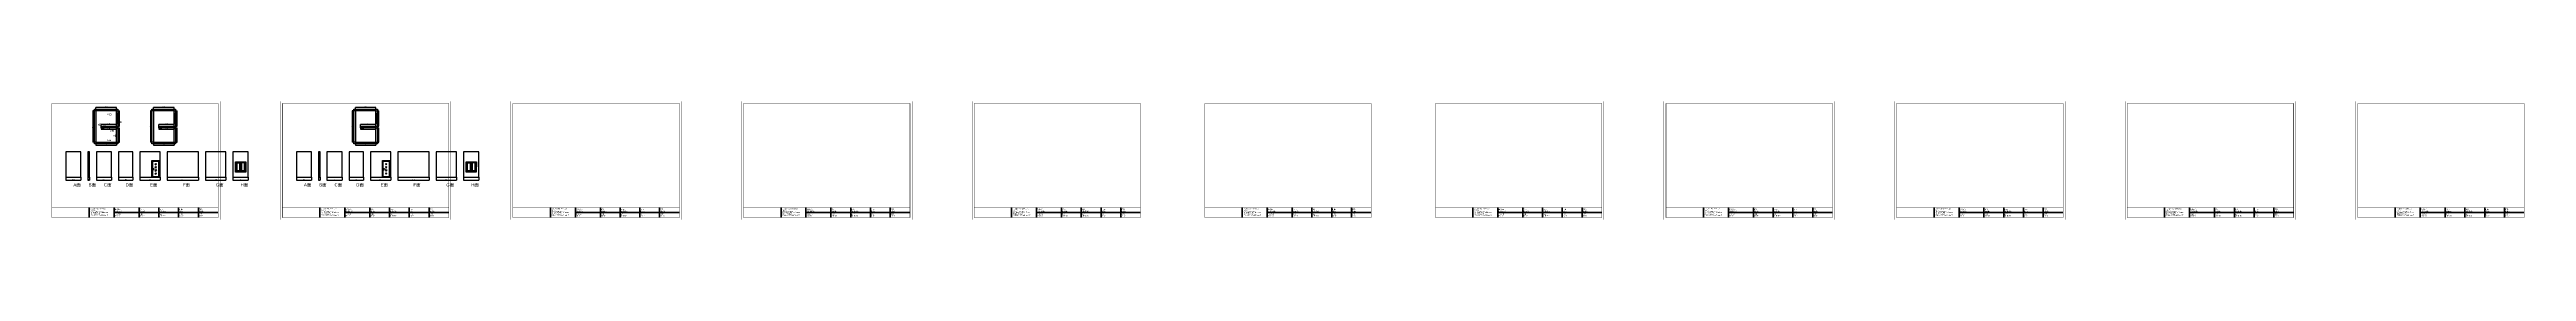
# Model space of a CAD drawing. Header units: inches. Extents: x -9450 to 207408, y -100115 to 6682.
# Drawn here: x -7408 to 207408, y -100115 to -89811 of the extents above; entities that cross this region are included whole.
import ezdxf

# ---------------------------------------------------------------- set-up
doc = ezdxf.new("R2010")
doc.units = ezdxf.units.IN
doc.header["$MEASUREMENT"] = 0
for name, color, linetype in [('A.     05 建筑窗', 5, 'Continuous'), ('hole', 5, 'Continuous'), ('tag', 1, 'Continuous'), ('字体及标识', 7, 'Continuous')]:
    doc.layers.add(name, color=color, linetype=linetype)
doc.layers.add('图纸外框', color=7, linetype='Continuous', lineweight=80)
doc.styles.get("Standard").update_dxf_attribs({"font": 'arial.ttf'})
doc.dimstyles.new('DimStyle', dxfattribs={"dimtxt": 100, "dimasz": 50, "dimexe": 0.18, "dimexo": 0.0625, "dimgap": 50, "dimtad": 1, "dimdec": 0, "dimzin": 0, "dimdsep": 46, "dimtxsty": 'Standard', "dimblk": 'ARCHTICK', "dimcen": 0.09, "dimadec": 0, "dimazin": 0, "dimtfac": 1, "dimtdec": 4, "dimtofl": 0, "dimtmove": 0, "dimatfit": 3, "dimfxl": 1, "dimtolj": 1, "dimtzin": 0, "dimarcsym": 0})

# ---------------------------------------------------------------- blocks, each defined once
blk = doc.blocks.new('图框658')
at = {"color": 0}
for p, q in [((-3849, -8782), (-3849, -9622)), ((-1749, -8782), (-1749, -9622)), ((-1749, -9202), (6998, -9202)), ((350, -8782), (350, -9622)), ((2012, -8782), (2012, -9622)), ((3674, -8782), (3674, -9622)), ((5336, -8782), (5336, -9622))]:
    blk.add_line(p, q, dxfattribs=at)
for points in [[(-7173, 175, 17.5, 17.5, 0), (-7173, -9797, 17.5, 17.5, 0), (7173, -9797, 17.5, 17.5, 0), (7173, 175, 17.5, 17.5, 0)], [(-6998, 0, 35, 35, 0), (-6998, -9622, 35, 35, 0), (6998, -9622, 35, 35, 0), (6998, 0, 35, 35, 0)]]:
    blk.add_lwpolyline(points, format="xyseb", close=True, dxfattribs=at)
blk.add_lwpolyline([(-6998, -8782, 35, 35, 0), (6998, -8782, 35, 35, 0)], format="xyseb", dxfattribs=at)
at = {"color": 0, "char_height": 84, "width": 3278.69, "attachment_point": 1}
for s, insert in [('\\fsimsun|b0|i0|c134|p2;\\H1x;建设单位:\\PPROPRITOR:', (-1680, -8894)), ('\\fsimsun|b0|i0|c134|p2;工程名称:\\PPROTECT:', (-1680, -9297)), ('\\fsimsun|b0|i0|c134|p2;设计:  \\PDESIGN:', (420, -8897)), ('\\fsimsun|b0|i0|c134|p2;制图:  \\PCHECKET:', (420, -9298)), ('{\\fSimSun|b0|i0|c134|p2;审核:\\PAPPRDVED:}', (2082, -8897)), ('{\\fSimSun|b0|i0|c134|p2;审定:\\PAPPRDVED:}', (2082, -9298)), ('{\\fSimSun|b0|i0|c134|p2;比例:\\PSCALE:}', (3744, -9298)), ('\\fsimsun|b0|i0|c134|p2;日期: \\PDATE:', (3744, -8897)), ('{\\fSimSun|b0|i0|c134|p2;张数:\\PSHTNO:}', (5406, -9298)), ('\\fsimsun|b0|i0|c134|p2;图号:  \\PDRGNO:', (5406, -8897))]:
    blk.add_mtext(s, dxfattribs=dict(at, insert=insert))
at = {"layer": '字体及标识', "color": 255, "insert": (-3760, -8860), "char_height": 63, "width": 2000, "attachment_point": 1}
blk.add_mtext('1.本图纸所有权属广东省唯美陶瓷^J  有限公司;^J2.承建商必须实地核实所有尺寸;^J3.本工程所涉及的消防工程由经销商委^J  托当地消防公司承建;^J4.本图纸所标尺寸均为完成饰面后尺寸', dxfattribs=at)
blk = doc.blocks.new('单图框')
at = {"layer": '图纸外框', "color": 7, "xscale": 0.10314960629921, "yscale": 0.10314960629921, "zscale": 0.03937007874016}
blk.add_blockref('图框658', (0, 0), dxfattribs=at)
blk = doc.blocks.new('_ArchTick')
at = {"color": 0, "linetype": 'ByBlock'}
blk.add_lwpolyline([(-0.5, -0.5, 0.4, 0.4, 0), (0.5, 0.5, 0.4, 0.4, 0)], format="xyseb", dxfattribs=at)
blk = doc.blocks.new('*D378')
at = {"color": 0, "linetype": 'ByBlock', "lineweight": -2}
for p, q in [((1300.0625, 2000), (1700.18, 2000)), ((1300.0625, 35.1516), (1700.18, 35.1516)), ((1700, 35.1516), (1700, 2000))]:
    blk.add_line(p, q, dxfattribs=at)
at = {"layer": 'Defpoints'}
for p in [(1300, 2000), (1300, 35.1516), (1700, 2000)]:
    blk.add_point(p, dxfattribs=at)
at = {"color": 0, "lineweight": -2, "xscale": 50, "yscale": 50, "zscale": 50}
for p, rotation in [((1700, 2000), 90), ((1700, 35.1516), 270)]:
    blk.add_blockref('_ArchTick', p, dxfattribs=dict(at, rotation=rotation))
at = {"color": 0, "insert": (1650, 1017.5758), "char_height": 100, "attachment_point": 8, "rotation": 90}
blk.add_mtext('1965', dxfattribs=at)
blk = doc.blocks.new('*D379')
at = {"color": 0, "linetype": 'ByBlock', "lineweight": -2}
for p, q in [((-1300, 2000.0625), (-1300, 2400.18)), ((1300, 2400), (-1300, 2400)), ((1300, 2000.0625), (1300, 2400.18))]:
    blk.add_line(p, q, dxfattribs=at)
at = {"layer": 'Defpoints'}
for p in [(-1300, 2400), (-1300, 2000), (1300, 2000)]:
    blk.add_point(p, dxfattribs=at)
at = {"color": 0, "lineweight": -2, "xscale": 50, "yscale": 50, "zscale": 50, "rotation": 180}
blk.add_blockref('_ArchTick', (-1300, 2400), dxfattribs=at)
at = {"color": 0, "lineweight": -2, "xscale": 50, "yscale": 50, "zscale": 50}
blk.add_blockref('_ArchTick', (1300, 2400), dxfattribs=at)
at = {"color": 0, "insert": (0, 2450), "char_height": 100, "attachment_point": 8}
blk.add_mtext('2600', dxfattribs=at)
blk = doc.blocks.new('*D380')
at = {"color": 0, "linetype": 'ByBlock', "lineweight": -2}
for p, q in [((-1300.0625, 2000), (-1700.18, 2000)), ((-1700, 2000), (-1700, -2000)), ((-1300.0625, -2000), (-1700.18, -2000))]:
    blk.add_line(p, q, dxfattribs=at)
at = {"layer": 'Defpoints'}
for p in [(-1300, 2000), (-1700, -2000), (-1300, -2000)]:
    blk.add_point(p, dxfattribs=at)
at = {"color": 0, "lineweight": -2, "xscale": 50, "yscale": 50, "zscale": 50}
for p, rotation in [((-1700, 2000), 90), ((-1700, -2000), 270)]:
    blk.add_blockref('_ArchTick', p, dxfattribs=dict(at, rotation=rotation))
at = {"color": 0, "insert": (-1750, 0), "char_height": 100, "attachment_point": 8, "rotation": 90}
blk.add_mtext('4000', dxfattribs=at)
blk = doc.blocks.new('*D381')
at = {"color": 0, "linetype": 'ByBlock', "lineweight": -2}
for p, q in [((-1300, -2000.0625), (-1300, -2400.18)), ((-1300, -2400), (1300, -2400)), ((1300, -2000.0625), (1300, -2400.18))]:
    blk.add_line(p, q, dxfattribs=at)
at = {"layer": 'Defpoints'}
for p in [(-1300, -2000), (1300, -2000), (1300, -2400)]:
    blk.add_point(p, dxfattribs=at)
at = {"color": 0, "lineweight": -2, "xscale": 50, "yscale": 50, "zscale": 50, "rotation": 180}
blk.add_blockref('_ArchTick', (-1300, -2400), dxfattribs=at)
at = {"color": 0, "lineweight": -2, "xscale": 50, "yscale": 50, "zscale": 50}
blk.add_blockref('_ArchTick', (1300, -2400), dxfattribs=at)
at = {"color": 0, "insert": (0, -2350), "char_height": 100, "attachment_point": 8}
blk.add_mtext('2600', dxfattribs=at)
blk = doc.blocks.new('*D382')
at = {"color": 0, "linetype": 'ByBlock', "lineweight": -2}
for p, q in [((1300.0625, -164.8484), (1700.18, -164.8484)), ((1300.0625, -2000), (1700.18, -2000)), ((1700, -2000), (1700, -164.8484))]:
    blk.add_line(p, q, dxfattribs=at)
at = {"layer": 'Defpoints'}
for p in [(1300, -164.8484), (1300, -2000), (1700, -164.8484)]:
    blk.add_point(p, dxfattribs=at)
at = {"color": 0, "lineweight": -2, "xscale": 50, "yscale": 50, "zscale": 50}
for p, rotation in [((1700, -164.8484), 90), ((1700, -2000), 270)]:
    blk.add_blockref('_ArchTick', p, dxfattribs=dict(at, rotation=rotation))
at = {"color": 0, "insert": (1650, -1082.4242), "char_height": 100, "attachment_point": 8, "rotation": 90}
blk.add_mtext('1835', dxfattribs=at)
blk = doc.blocks.new('*D383')
at = {"color": 0, "linetype": 'ByBlock', "lineweight": -2}
for p, q in [((-628.9336, -164.7859), (-628.9336, 235.3316)), ((1300, 235.1516), (-628.9336, 235.1516)), ((1300, -164.7859), (1300, 235.3316))]:
    blk.add_line(p, q, dxfattribs=at)
at = {"layer": 'Defpoints'}
for p in [(-628.9336, 235.1516), (-628.9336, -164.8484), (1300, -164.8484)]:
    blk.add_point(p, dxfattribs=at)
at = {"color": 0, "lineweight": -2, "xscale": 50, "yscale": 50, "zscale": 50, "rotation": 180}
blk.add_blockref('_ArchTick', (-628.9336, 235.1516), dxfattribs=at)
at = {"color": 0, "lineweight": -2, "xscale": 50, "yscale": 50, "zscale": 50}
blk.add_blockref('_ArchTick', (1300, 235.1516), dxfattribs=at)
at = {"color": 0, "insert": (335.5332, 285.1516), "char_height": 100, "attachment_point": 8}
blk.add_mtext('1929', dxfattribs=at)
blk = doc.blocks.new('*D384')
at = {"color": 0, "linetype": 'ByBlock', "lineweight": -2}
for p, q in [((-628.8711, 35.1516), (-228.7536, 35.1516)), ((-228.9336, -164.8484), (-228.9336, 35.1516)), ((-628.8711, -164.8484), (-228.7536, -164.8484))]:
    blk.add_line(p, q, dxfattribs=at)
at = {"layer": 'Defpoints'}
for p in [(-628.9336, 35.1516), (-228.9336, 35.1516), (-628.9336, -164.8484)]:
    blk.add_point(p, dxfattribs=at)
at = {"color": 0, "lineweight": -2, "xscale": 50, "yscale": 50, "zscale": 50}
for p, rotation in [((-228.9336, 35.1516), 90), ((-228.9336, -164.8484), 270)]:
    blk.add_blockref('_ArchTick', p, dxfattribs=dict(at, rotation=rotation))
at = {"color": 0, "insert": (-278.9336, -64.8484), "char_height": 100, "attachment_point": 8, "rotation": 90}
blk.add_mtext('200', dxfattribs=at)
blk = doc.blocks.new('*D385')
at = {"color": 0, "linetype": 'ByBlock', "lineweight": -2}
for p, q in [((-628.9336, 35.0891), (-628.9336, -365.0284)), ((1300, 35.0891), (1300, -365.0284)), ((-628.9336, -364.8484), (1300, -364.8484))]:
    blk.add_line(p, q, dxfattribs=at)
at = {"layer": 'Defpoints'}
for p in [(-628.9336, 35.1516), (1300, 35.1516), (1300, -364.8484)]:
    blk.add_point(p, dxfattribs=at)
at = {"color": 0, "lineweight": -2, "xscale": 50, "yscale": 50, "zscale": 50, "rotation": 180}
blk.add_blockref('_ArchTick', (-628.9336, -364.8484), dxfattribs=at)
at = {"color": 0, "lineweight": -2, "xscale": 50, "yscale": 50, "zscale": 50}
blk.add_blockref('_ArchTick', (1300, -364.8484), dxfattribs=at)
at = {"color": 0, "insert": (335.5332, -314.8484), "char_height": 100, "attachment_point": 8}
blk.add_mtext('1929', dxfattribs=at)
blk = doc.blocks.new('窗户')
at = {"color": 5}
for p, q in [((-600, 28), (600, 28)), ((-600, -28), (600, -28))]:
    blk.add_line(p, q, dxfattribs=at)
blk.add_lwpolyline([(-600, 72), (600, 72), (600, -72), (-600, -72)], close=True, dxfattribs=at)
at = {"layer": 'A.     05 建筑窗'}
blk.add_line((-600, 0), (600, 0), dxfattribs=at)
blk = doc.blocks.new('房间6墙面方向标识')
at = {"layer": 'tag', "char_height": 200, "attachment_point": 1}
for s, insert in [('F面', (-1061, 320)), ('B面', (-390, 256)), ('G面', (179, 1642)), ('H面', (1479, 660)), ('E面', (179, -1642)), ('A面', (515, -322)), ('C面', (515, -522)), ('D面', (900, -1082))]:
    blk.add_mtext(s, dxfattribs=dict(at, insert=insert))
blk = doc.blocks.new('*D390')
at = {"color": 0, "linetype": 'ByBlock', "lineweight": -2}
for p, q in [((0, -0.0625), (0, -400.18)), ((0, -400), (1928.9336, -400)), ((1928.9336, -0.0625), (1928.9336, -400.18))]:
    blk.add_line(p, q, dxfattribs=at)
at = {"layer": 'Defpoints'}
for p in [(0, 0), (1928.9336, 0), (1928.9336, -400)]:
    blk.add_point(p, dxfattribs=at)
at = {"color": 0, "lineweight": -2, "xscale": 50, "yscale": 50, "zscale": 50, "rotation": 180}
blk.add_blockref('_ArchTick', (0, -400), dxfattribs=at)
at = {"color": 0, "lineweight": -2, "xscale": 50, "yscale": 50, "zscale": 50}
blk.add_blockref('_ArchTick', (1928.9336, -400), dxfattribs=at)
at = {"color": 0, "insert": (964.4668, -350), "char_height": 100, "attachment_point": 8}
blk.add_mtext('1929', dxfattribs=at)
blk = doc.blocks.new('房间6墙面整体铺贴方案7')
blk.add_lwpolyline([(0, -3200), (1927, -3200), (1927, 0), (0, 0)], close=True)
blk = doc.blocks.new('*D393')
at = {"color": 0, "linetype": 'ByBlock', "lineweight": -2}
for p, q in [((0, -0.0625), (0, -400.18)), ((0, -400), (200, -400)), ((200, -0.0625), (200, -400.18))]:
    blk.add_line(p, q, dxfattribs=at)
at = {"layer": 'Defpoints'}
for p in [(0, 0), (200, 0), (200, -400)]:
    blk.add_point(p, dxfattribs=at)
at = {"color": 0, "lineweight": -2, "xscale": 50, "yscale": 50, "zscale": 50, "rotation": 180}
blk.add_blockref('_ArchTick', (0, -400), dxfattribs=at)
at = {"color": 0, "lineweight": -2, "xscale": 50, "yscale": 50, "zscale": 50}
blk.add_blockref('_ArchTick', (200, -400), dxfattribs=at)
at = {"color": 0, "insert": (100, -350), "char_height": 100, "attachment_point": 8}
blk.add_mtext('200', dxfattribs=at)
blk = doc.blocks.new('房间6墙面整体铺贴方案6')
blk.add_lwpolyline([(0, -3200), (200, -3200), (200, 0), (0, 0)], close=True)
blk = doc.blocks.new('*D396')
at = {"color": 0, "linetype": 'ByBlock', "lineweight": -2}
for p, q in [((0, -0.0625), (0, -400.18)), ((0, -400), (1928.9336, -400)), ((1928.9336, -0.0625), (1928.9336, -400.18))]:
    blk.add_line(p, q, dxfattribs=at)
at = {"layer": 'Defpoints'}
for p in [(0, 0), (1928.9336, 0), (1928.9336, -400)]:
    blk.add_point(p, dxfattribs=at)
at = {"color": 0, "lineweight": -2, "xscale": 50, "yscale": 50, "zscale": 50, "rotation": 180}
blk.add_blockref('_ArchTick', (0, -400), dxfattribs=at)
at = {"color": 0, "lineweight": -2, "xscale": 50, "yscale": 50, "zscale": 50}
blk.add_blockref('_ArchTick', (1928.9336, -400), dxfattribs=at)
at = {"color": 0, "insert": (964.4668, -350), "char_height": 100, "attachment_point": 8}
blk.add_mtext('1929', dxfattribs=at)
blk = doc.blocks.new('房间6墙面整体铺贴方案5')
blk.add_lwpolyline([(0, -3200), (1927, -3200), (1927, 0), (0, 0)], close=True)
blk = doc.blocks.new('*D399')
at = {"color": 0, "linetype": 'ByBlock', "lineweight": -2}
for p, q in [((0, -0.0625), (0, -400.18)), ((0, -400), (1835.1516, -400)), ((1835.1516, -0.0625), (1835.1516, -400.18))]:
    blk.add_line(p, q, dxfattribs=at)
at = {"layer": 'Defpoints'}
for p in [(0, 0), (1835.1516, 0), (1835.1516, -400)]:
    blk.add_point(p, dxfattribs=at)
at = {"color": 0, "lineweight": -2, "xscale": 50, "yscale": 50, "zscale": 50, "rotation": 180}
blk.add_blockref('_ArchTick', (0, -400), dxfattribs=at)
at = {"color": 0, "lineweight": -2, "xscale": 50, "yscale": 50, "zscale": 50}
blk.add_blockref('_ArchTick', (1835.1516, -400), dxfattribs=at)
at = {"color": 0, "insert": (917.5758, -350), "char_height": 100, "attachment_point": 8}
blk.add_mtext('1835', dxfattribs=at)
blk = doc.blocks.new('房间6墙面整体铺贴方案4')
blk.add_lwpolyline([(0, -3200), (1835, -3200), (1835, 0), (0, 0)], close=True)
blk = doc.blocks.new('*D402')
at = {"color": 0, "linetype": 'ByBlock', "lineweight": -2}
for p, q in [((0, -0.0625), (0, -400.18)), ((0, -400), (2600, -400)), ((2600, -0.0625), (2600, -400.18))]:
    blk.add_line(p, q, dxfattribs=at)
at = {"layer": 'Defpoints'}
for p in [(0, 0), (2600, 0), (2600, -400)]:
    blk.add_point(p, dxfattribs=at)
at = {"color": 0, "lineweight": -2, "xscale": 50, "yscale": 50, "zscale": 50, "rotation": 180}
blk.add_blockref('_ArchTick', (0, -400), dxfattribs=at)
at = {"color": 0, "lineweight": -2, "xscale": 50, "yscale": 50, "zscale": 50}
blk.add_blockref('_ArchTick', (2600, -400), dxfattribs=at)
at = {"color": 0, "insert": (1300, -350), "char_height": 100, "attachment_point": 8}
blk.add_mtext('2600', dxfattribs=at)
blk = doc.blocks.new('门前视')
at = {"linetype": 'ByBlock'}
for p, q in [((-1.24, 4.92), (1.24, 4.92)), ((-1.24, 0), (-1.24, 4.92)), ((-1.08, 0), (-1.24, 0)), ((1.08, 4.75), (-1.08, 4.75)), ((-1.08, 4.75), (-1.08, 0)), ((-1.08, 0), (-0.99, 0)), ((-0.99, 0), (-0.99, 4.66)), ((-0.99, 4.66), (0.98, 4.66)), ((-0.99, 0), (-0.98, 0.01)), ((-0.98, 4.65), (0.98, 4.65)), ((-0.98, 0.07), (-0.98, 4.65)), ((-0.97, 0.07), (-0.98, 0.07)), ((-0.98, 0.07), (-0.98, 0.01)), ((-0.98, 0.01), (0.98, 0.01)), ((0.98, 0.07), (-0.97, 0.07)), ((-0.87, 2.54), (-0.85, 2.57)), ((-0.87, 2.06), (-0.87, 2.54)), ((-0.86, 2.03), (-0.87, 2.06)), ((-0.84, 2.02), (-0.86, 2.03)), ((-0.85, 2.57), (-0.84, 2.57)), ((-0.85, 2.39), (-0.84, 2.41)), ((-0.85, 2.37), (-0.85, 2.39)), ((-0.83, 2.36), (-0.85, 2.37)), ((-0.84, 2.57), (-0.82, 2.57)), ((-0.84, 2.41), (-0.8, 2.42)), ((-0.81, 2.03), (-0.84, 2.02)), ((-0.81, 2.37), (-0.83, 2.36)), ((-0.82, 2.57), (-0.8, 2.57)), ((-0.77, 2.38), (-0.81, 2.37)), ((-0.79, 2.04), (-0.81, 2.03)), ((-0.8, 2.57), (-0.78, 2.54)), ((-0.8, 2.42), (-0.67, 2.42)), ((-0.78, 2.06), (-0.79, 2.04)), ((-0.78, 2.54), (-0.78, 2.06)), ((-0.71, 2.39), (-0.77, 2.38)), ((-0.65, 2.39), (-0.71, 2.39)), ((-0.67, 2.42), (-0.59, 2.41)), ((-0.59, 2.39), (-0.65, 2.39)), ((-0.59, 2.41), (-0.54, 2.4)), ((-0.57, 2.38), (-0.59, 2.39)), ((-0.55, 2.37), (-0.57, 2.38)), ((-0.54, 2.37), (-0.55, 2.37)), ((-0.54, 2.4), (-0.53, 2.39)), ((-0.53, 2.38), (-0.54, 2.37)), ((-0.53, 2.39), (-0.53, 2.38)), ((-0.23, 3.79), (0, 4.01)), ((-0.23, 3.79), (0, 3.57)), ((-0.23, 2.87), (0, 3.09)), ((-0.23, 2.87), (0, 2.65)), ((-0.23, 1.95), (0, 2.18)), ((-0.23, 1.95), (0, 1.73)), ((-0.22, 1.03), (0, 1.26)), ((-0.22, 1.03), (0, 0.81)), ((0, 4.01), (0.22, 3.79)), ((0, 3.57), (0.22, 3.79)), ((0, 3.09), (0.22, 2.87)), ((0, 2.65), (0.22, 2.87)), ((0, 2.18), (0.22, 1.95)), ((0, 1.73), (0.22, 1.95)), ((0, 1.26), (0.22, 1.03)), ((0, 0.81), (0.22, 1.03)), ((0.98, 4.66), (0.98, 0)), ((0.98, 4.65), (0.98, 0.07)), ((0.98, 0.01), (0.98, 0.07)), ((0.98, 0), (0.98, 0.01)), ((0.98, 0), (1.08, 0)), ((1.08, 0), (1.08, 4.75)), ((1.24, 0), (1.08, 0)), ((1.24, 4.92), (1.24, 0))]:
    blk.add_line(p, q, dxfattribs=at)
blk = doc.blocks.new('房间6墙面整体铺贴方案3')
blk.add_lwpolyline([(0, -3200), (2600, -3200), (2600, 0), (0, 0)], close=True)
at = {"layer": 'hole', "xscale": 391.657766697495, "yscale": 430.948505186089}
blk.add_blockref('门前视', (2022, -3200), dxfattribs=at)
blk = doc.blocks.new('*D406')
at = {"color": 0, "linetype": 'ByBlock', "lineweight": -2}
for p, q in [((0, -0.0625), (0, -400.18)), ((0, -400), (4000, -400)), ((4000, -0.0625), (4000, -400.18))]:
    blk.add_line(p, q, dxfattribs=at)
at = {"layer": 'Defpoints'}
for p in [(0, 0), (4000, 0), (4000, -400)]:
    blk.add_point(p, dxfattribs=at)
at = {"color": 0, "lineweight": -2, "xscale": 50, "yscale": 50, "zscale": 50, "rotation": 180}
blk.add_blockref('_ArchTick', (0, -400), dxfattribs=at)
at = {"color": 0, "lineweight": -2, "xscale": 50, "yscale": 50, "zscale": 50}
blk.add_blockref('_ArchTick', (4000, -400), dxfattribs=at)
at = {"color": 0, "insert": (2000, -350), "char_height": 100, "attachment_point": 8}
blk.add_mtext('4000', dxfattribs=at)
blk = doc.blocks.new('房间6墙面整体铺贴方案2')
blk.add_lwpolyline([(0, -3200), (4000, -3200), (4000, 0), (0, 0)], close=True)
blk = doc.blocks.new('*D409')
at = {"color": 0, "linetype": 'ByBlock', "lineweight": -2}
for p, q in [((0, -0.0625), (0, -400.18)), ((0, -400), (2600, -400)), ((2600, -0.0625), (2600, -400.18))]:
    blk.add_line(p, q, dxfattribs=at)
at = {"layer": 'Defpoints'}
for p in [(0, 0), (2600, 0), (2600, -400)]:
    blk.add_point(p, dxfattribs=at)
at = {"color": 0, "lineweight": -2, "xscale": 50, "yscale": 50, "zscale": 50, "rotation": 180}
blk.add_blockref('_ArchTick', (0, -400), dxfattribs=at)
at = {"color": 0, "lineweight": -2, "xscale": 50, "yscale": 50, "zscale": 50}
blk.add_blockref('_ArchTick', (2600, -400), dxfattribs=at)
at = {"color": 0, "insert": (1300, -350), "char_height": 100, "attachment_point": 8}
blk.add_mtext('2600', dxfattribs=at)
blk = doc.blocks.new('房间6墙面整体铺贴方案1')
blk.add_lwpolyline([(0, -3200), (2600, -3200), (2600, 0), (0, 0)], close=True)
blk = doc.blocks.new('*D412')
at = {"color": 0, "linetype": 'ByBlock', "lineweight": -2}
for p, q in [((0, -0.0625), (0, -400.18)), ((0, -400), (1964.8484, -400)), ((1964.8484, -0.0625), (1964.8484, -400.18))]:
    blk.add_line(p, q, dxfattribs=at)
at = {"layer": 'Defpoints'}
for p in [(0, 0), (1964.8484, 0), (1964.8484, -400)]:
    blk.add_point(p, dxfattribs=at)
at = {"color": 0, "lineweight": -2, "xscale": 50, "yscale": 50, "zscale": 50, "rotation": 180}
blk.add_blockref('_ArchTick', (0, -400), dxfattribs=at)
at = {"color": 0, "lineweight": -2, "xscale": 50, "yscale": 50, "zscale": 50}
blk.add_blockref('_ArchTick', (1964.8484, -400), dxfattribs=at)
at = {"color": 0, "insert": (982.4242, -350), "char_height": 100, "attachment_point": 8}
blk.add_mtext('1965', dxfattribs=at)
blk = doc.blocks.new('窗前视')
at = {"linetype": 'ByBlock'}
for p, q in [((-1.49, 0.01), (-1.49, 3.1)), ((-1.49, 3.1), (-1.48, 3.1)), ((-1.49, 0), (-1.49, 0.01)), ((-1.48, 3.1), (1.48, 3.1)), ((-1.48, 3.09), (-1.47, 3.1)), ((-1.48, 0.11), (-1.48, 3.09)), ((-1.48, 0.02), (-1.48, 0.11)), ((-1.47, 0.01), (-1.48, 0.02)), ((-1.47, 3.1), (1.47, 3.1)), ((1.47, 0.01), (-1.47, 0.01)), ((-1.41, 0.09), (-1.4, 3.01)), ((-1.4, 0.08), (-1.41, 0.09)), ((-1.4, 3.02), (1.4, 3.02)), ((-1.4, 3.01), (-1.4, 3.02)), ((-1.4, 3), (-1.39, 3.01)), ((-1.4, 0.1), (-1.4, 3)), ((-1.39, 0.09), (-1.4, 0.1)), ((1.4, 0.09), (-1.4, 0.08)), ((-1.39, 3.01), (-1.33, 3.01)), ((1.39, 0.09), (-1.39, 0.09)), ((-1.33, 3.01), (1.4, 3.01)), ((-1.27, 0.22), (-1.26, 2.88)), ((-1.27, 0.22), (-1.21, 0.26)), ((-0.14, 0.22), (-1.27, 0.22)), ((-1.26, 2.88), (-0.14, 2.88)), ((-1.26, 2.88), (-1.21, 2.84)), ((-1.21, 2.84), (-0.18, 2.84)), ((-1.21, 0.26), (-1.21, 2.84)), ((-0.18, 0.26), (-1.21, 0.26)), ((-1.15, 2.76), (-0.26, 2.76)), ((-1.15, 0.34), (-1.15, 2.76)), ((-1.15, 2.76), (-1.13, 2.74)), ((-1.15, 0.34), (-1.13, 0.36)), ((-0.26, 0.34), (-1.15, 0.34)), ((-1.13, 2.74), (-0.28, 2.74)), ((-1.13, 2.74), (-1.13, 0.36)), ((-1.13, 0.36), (-0.28, 0.36)), ((-0.28, 2.74), (-0.28, 0.36)), ((-0.26, 0.34), (-0.28, 0.36)), ((-0.26, 2.76), (-0.26, 0.34)), ((-0.14, 2.88), (-0.18, 2.84)), ((-0.18, 2.84), (-0.18, 0.26)), ((-0.14, 0.22), (-0.18, 0.26)), ((-0.14, 2.88), (-0.14, 0.22)), ((-0.11, 1.8), (-0.11, 1.8)), ((-0.11, 1.8), (-0.04, 1.8)), ((-0.11, 1.61), (-0.11, 1.8)), ((-0.1, 1.6), (-0.11, 1.61)), ((-0.1, 1.61), (-0.11, 1.61)), ((-0.1, 1.73), (-0.09, 1.74)), ((-0.1, 1.73), (-0.1, 1.61)), ((-0.09, 1.37), (-0.1, 1.6)), ((-0.09, 1.74), (-0.06, 1.74)), ((-0.06, 1.37), (-0.09, 1.37)), ((-0.06, 1.74), (-0.04, 1.72)), ((-0.05, 1.48), (-0.06, 1.39)), ((-0.06, 1.39), (-0.06, 1.37)), ((-0.04, 1.72), (-0.05, 1.64)), ((-0.05, 1.64), (-0.05, 1.61)), ((-0.04, 1.61), (-0.05, 1.6)), ((-0.05, 1.61), (-0.04, 1.61)), ((-0.05, 1.6), (-0.05, 1.48)), ((-0.04, 1.8), (-0.03, 1.79)), ((-0.03, 1.63), (-0.04, 1.61)), ((-0.03, 1.79), (-0.03, 1.63)), ((0.03, 1.8), (0.02, 1.79)), ((0.02, 1.79), (0.02, 1.63)), ((0.02, 1.63), (0.03, 1.61)), ((0.1, 1.8), (0.03, 1.8)), ((0.05, 1.74), (0.03, 1.72)), ((0.03, 1.72), (0.04, 1.64)), ((0.03, 1.61), (0.04, 1.6)), ((0.04, 1.61), (0.03, 1.61)), ((0.04, 1.64), (0.04, 1.61)), ((0.04, 1.6), (0.04, 1.48)), ((0.04, 1.48), (0.05, 1.39)), ((0.08, 1.74), (0.05, 1.74)), ((0.05, 1.39), (0.05, 1.37)), ((0.05, 1.37), (0.08, 1.37)), ((0.09, 1.73), (0.08, 1.74)), ((0.08, 1.37), (0.09, 1.6)), ((0.09, 1.73), (0.09, 1.61)), ((0.09, 1.6), (0.1, 1.61)), ((0.09, 1.61), (0.1, 1.61)), ((0.1, 1.8), (0.1, 1.8)), ((0.1, 1.61), (0.1, 1.8)), ((1.27, 2.88), (0.15, 2.88)), ((0.15, 2.88), (0.15, 0.22)), ((0.15, 2.88), (0.18, 2.84)), ((0.15, 0.22), (0.19, 0.26)), ((0.15, 0.22), (1.27, 0.22)), ((1.22, 2.84), (0.18, 2.84)), ((0.18, 2.84), (0.19, 0.26)), ((0.19, 0.26), (1.21, 0.26)), ((1.15, 2.76), (0.26, 2.76)), ((0.26, 2.76), (0.27, 0.34)), ((0.27, 0.34), (0.29, 0.36)), ((0.27, 0.34), (1.15, 0.34)), ((1.13, 2.74), (0.29, 2.74)), ((0.29, 2.74), (0.29, 0.36)), ((1.13, 0.36), (0.29, 0.36)), ((1.15, 2.76), (1.13, 2.74)), ((1.13, 2.74), (1.13, 0.36)), ((1.15, 0.34), (1.13, 0.36)), ((1.15, 0.34), (1.15, 2.76)), ((1.21, 0.26), (1.22, 2.84)), ((1.27, 0.22), (1.21, 0.26)), ((1.27, 2.88), (1.22, 2.84)), ((1.27, 0.22), (1.27, 2.88)), ((1.4, 0.1), (1.39, 0.09)), ((1.4, 3.02), (1.41, 3.01)), ((1.4, 3.01), (1.4, 3)), ((1.4, 3), (1.4, 0.1)), ((1.41, 0.09), (1.4, 0.09)), ((1.41, 3.01), (1.41, 0.09)), ((1.47, 3.1), (1.48, 3.09)), ((1.48, 0.01), (1.47, 0.01)), ((1.48, 0), (1.47, 0)), ((1.48, 3.1), (1.49, 3.1)), ((1.49, 3.1), (1.48, 0)), ((1.48, 3.09), (1.48, 0.01)), ((1.47, 0), (-1.49, 0))]:
    blk.add_line(p, q, dxfattribs=at)
blk = doc.blocks.new('房间6墙面整体铺贴方案0')
blk.add_lwpolyline([(0, -3200), (1962, -3200), (1962, 0), (0, 0)], close=True)
at = {"layer": 'hole', "xscale": 437.851949012881, "yscale": 419.871298295363}
blk.add_blockref('窗前视', (985, -2560), dxfattribs=at)
blk = doc.blocks.new('*D416')
at = {"color": 0, "linetype": 'ByBlock', "lineweight": -2}
for p, q in [((0, -0.0625), (0, -400.18)), ((0, -400), (1928.9336, -400)), ((1928.9336, -0.0625), (1928.9336, -400.18))]:
    blk.add_line(p, q, dxfattribs=at)
at = {"layer": 'Defpoints'}
for p in [(0, 0), (1928.9336, 0), (1928.9336, -400)]:
    blk.add_point(p, dxfattribs=at)
at = {"color": 0, "lineweight": -2, "xscale": 50, "yscale": 50, "zscale": 50, "rotation": 180}
blk.add_blockref('_ArchTick', (0, -400), dxfattribs=at)
at = {"color": 0, "lineweight": -2, "xscale": 50, "yscale": 50, "zscale": 50}
blk.add_blockref('_ArchTick', (1928.9336, -400), dxfattribs=at)
at = {"color": 0, "insert": (964.4668, -350), "char_height": 100, "attachment_point": 8}
blk.add_mtext('1929', dxfattribs=at)
blk = doc.blocks.new('房间6墙面整体铺贴方案7带名字')
blk.add_lwpolyline([(0, -3200), (1927, -3200), (1927, 0), (0, 0)], close=True)
blk = doc.blocks.new('*D419')
at = {"color": 0, "linetype": 'ByBlock', "lineweight": -2}
for p, q in [((0, -0.0625), (0, -400.18)), ((0, -400), (200, -400)), ((200, -0.0625), (200, -400.18))]:
    blk.add_line(p, q, dxfattribs=at)
at = {"layer": 'Defpoints'}
for p in [(0, 0), (200, 0), (200, -400)]:
    blk.add_point(p, dxfattribs=at)
at = {"color": 0, "lineweight": -2, "xscale": 50, "yscale": 50, "zscale": 50, "rotation": 180}
blk.add_blockref('_ArchTick', (0, -400), dxfattribs=at)
at = {"color": 0, "lineweight": -2, "xscale": 50, "yscale": 50, "zscale": 50}
blk.add_blockref('_ArchTick', (200, -400), dxfattribs=at)
at = {"color": 0, "insert": (100, -350), "char_height": 100, "attachment_point": 8}
blk.add_mtext('200', dxfattribs=at)
blk = doc.blocks.new('房间6墙面整体铺贴方案6带名字')
blk.add_lwpolyline([(0, -3200), (200, -3200), (200, 0), (0, 0)], close=True)
blk = doc.blocks.new('*D422')
at = {"color": 0, "linetype": 'ByBlock', "lineweight": -2}
for p, q in [((0, -0.0625), (0, -400.18)), ((0, -400), (1928.9336, -400)), ((1928.9336, -0.0625), (1928.9336, -400.18))]:
    blk.add_line(p, q, dxfattribs=at)
at = {"layer": 'Defpoints'}
for p in [(0, 0), (1928.9336, 0), (1928.9336, -400)]:
    blk.add_point(p, dxfattribs=at)
at = {"color": 0, "lineweight": -2, "xscale": 50, "yscale": 50, "zscale": 50, "rotation": 180}
blk.add_blockref('_ArchTick', (0, -400), dxfattribs=at)
at = {"color": 0, "lineweight": -2, "xscale": 50, "yscale": 50, "zscale": 50}
blk.add_blockref('_ArchTick', (1928.9336, -400), dxfattribs=at)
at = {"color": 0, "insert": (964.4668, -350), "char_height": 100, "attachment_point": 8}
blk.add_mtext('1929', dxfattribs=at)
blk = doc.blocks.new('房间6墙面整体铺贴方案5带名字')
blk.add_lwpolyline([(0, -3200), (1927, -3200), (1927, 0), (0, 0)], close=True)
blk = doc.blocks.new('*D425')
at = {"color": 0, "linetype": 'ByBlock', "lineweight": -2}
for p, q in [((0, -0.0625), (0, -400.18)), ((0, -400), (1835.1516, -400)), ((1835.1516, -0.0625), (1835.1516, -400.18))]:
    blk.add_line(p, q, dxfattribs=at)
at = {"layer": 'Defpoints'}
for p in [(0, 0), (1835.1516, 0), (1835.1516, -400)]:
    blk.add_point(p, dxfattribs=at)
at = {"color": 0, "lineweight": -2, "xscale": 50, "yscale": 50, "zscale": 50, "rotation": 180}
blk.add_blockref('_ArchTick', (0, -400), dxfattribs=at)
at = {"color": 0, "lineweight": -2, "xscale": 50, "yscale": 50, "zscale": 50}
blk.add_blockref('_ArchTick', (1835.1516, -400), dxfattribs=at)
at = {"color": 0, "insert": (917.5758, -350), "char_height": 100, "attachment_point": 8}
blk.add_mtext('1835', dxfattribs=at)
blk = doc.blocks.new('房间6墙面整体铺贴方案4带名字')
blk.add_lwpolyline([(0, -3200), (1835, -3200), (1835, 0), (0, 0)], close=True)
blk = doc.blocks.new('*D428')
at = {"color": 0, "linetype": 'ByBlock', "lineweight": -2}
for p, q in [((0, -0.0625), (0, -400.18)), ((0, -400), (2600, -400)), ((2600, -0.0625), (2600, -400.18))]:
    blk.add_line(p, q, dxfattribs=at)
at = {"layer": 'Defpoints'}
for p in [(0, 0), (2600, 0), (2600, -400)]:
    blk.add_point(p, dxfattribs=at)
at = {"color": 0, "lineweight": -2, "xscale": 50, "yscale": 50, "zscale": 50, "rotation": 180}
blk.add_blockref('_ArchTick', (0, -400), dxfattribs=at)
at = {"color": 0, "lineweight": -2, "xscale": 50, "yscale": 50, "zscale": 50}
blk.add_blockref('_ArchTick', (2600, -400), dxfattribs=at)
at = {"color": 0, "insert": (1300, -350), "char_height": 100, "attachment_point": 8}
blk.add_mtext('2600', dxfattribs=at)
blk = doc.blocks.new('房间6墙面整体铺贴方案3带名字')
blk.add_lwpolyline([(0, -3200), (2600, -3200), (2600, 0), (0, 0)], close=True)
at = {"layer": 'hole', "xscale": 391.657766697495, "yscale": 430.948505186089}
blk.add_blockref('门前视', (2022, -3200), dxfattribs=at)
blk = doc.blocks.new('*D431')
at = {"color": 0, "linetype": 'ByBlock', "lineweight": -2}
for p, q in [((0, -0.0625), (0, -400.18)), ((0, -400), (4000, -400)), ((4000, -0.0625), (4000, -400.18))]:
    blk.add_line(p, q, dxfattribs=at)
at = {"layer": 'Defpoints'}
for p in [(0, 0), (4000, 0), (4000, -400)]:
    blk.add_point(p, dxfattribs=at)
at = {"color": 0, "lineweight": -2, "xscale": 50, "yscale": 50, "zscale": 50, "rotation": 180}
blk.add_blockref('_ArchTick', (0, -400), dxfattribs=at)
at = {"color": 0, "lineweight": -2, "xscale": 50, "yscale": 50, "zscale": 50}
blk.add_blockref('_ArchTick', (4000, -400), dxfattribs=at)
at = {"color": 0, "insert": (2000, -350), "char_height": 100, "attachment_point": 8}
blk.add_mtext('4000', dxfattribs=at)
blk = doc.blocks.new('房间6墙面整体铺贴方案2带名字')
blk.add_lwpolyline([(0, -3200), (4000, -3200), (4000, 0), (0, 0)], close=True)
blk = doc.blocks.new('*D434')
at = {"color": 0, "linetype": 'ByBlock', "lineweight": -2}
for p, q in [((0, -0.0625), (0, -400.18)), ((0, -400), (2600, -400)), ((2600, -0.0625), (2600, -400.18))]:
    blk.add_line(p, q, dxfattribs=at)
at = {"layer": 'Defpoints'}
for p in [(0, 0), (2600, 0), (2600, -400)]:
    blk.add_point(p, dxfattribs=at)
at = {"color": 0, "lineweight": -2, "xscale": 50, "yscale": 50, "zscale": 50, "rotation": 180}
blk.add_blockref('_ArchTick', (0, -400), dxfattribs=at)
at = {"color": 0, "lineweight": -2, "xscale": 50, "yscale": 50, "zscale": 50}
blk.add_blockref('_ArchTick', (2600, -400), dxfattribs=at)
at = {"color": 0, "insert": (1300, -350), "char_height": 100, "attachment_point": 8}
blk.add_mtext('2600', dxfattribs=at)
blk = doc.blocks.new('房间6墙面整体铺贴方案1带名字')
blk.add_lwpolyline([(0, -3200), (2600, -3200), (2600, 0), (0, 0)], close=True)
blk = doc.blocks.new('*D437')
at = {"color": 0, "linetype": 'ByBlock', "lineweight": -2}
for p, q in [((0, -0.0625), (0, -400.18)), ((0, -400), (1964.8484, -400)), ((1964.8484, -0.0625), (1964.8484, -400.18))]:
    blk.add_line(p, q, dxfattribs=at)
at = {"layer": 'Defpoints'}
for p in [(0, 0), (1964.8484, 0), (1964.8484, -400)]:
    blk.add_point(p, dxfattribs=at)
at = {"color": 0, "lineweight": -2, "xscale": 50, "yscale": 50, "zscale": 50, "rotation": 180}
blk.add_blockref('_ArchTick', (0, -400), dxfattribs=at)
at = {"color": 0, "lineweight": -2, "xscale": 50, "yscale": 50, "zscale": 50}
blk.add_blockref('_ArchTick', (1964.8484, -400), dxfattribs=at)
at = {"color": 0, "insert": (982.4242, -350), "char_height": 100, "attachment_point": 8}
blk.add_mtext('1965', dxfattribs=at)
blk = doc.blocks.new('房间6墙面整体铺贴方案0带名字')
blk.add_lwpolyline([(0, -3200), (1962, -3200), (1962, 0), (0, 0)], close=True)
at = {"layer": 'hole', "xscale": 437.851949012881, "yscale": 419.871298295363}
blk.add_blockref('窗前视', (985, -2560), dxfattribs=at)
blk = doc.blocks.new('房间6墙轮廓20170103101246868')
h = blk.add_hatch(color=9)
h.paths.add_polyline_path([(1300, 35.2), (1300, 2000), (-1300, 2000), (-1300, -2000), (1300, -2000), (1300, -164.8), (-628.9, -164.8), (-628.9, 35.2)])
h.paths.add_polyline_path([(1500, -64.8), (1500, -2200), (-1500, -2200), (-1500, 2200), (1500, 2200)])
h.paths.add_polyline_path([(1500, 1671.3), (1300, 1671.3), (1300, 369.4), (1500, 369.4)])
for p, q in [((-1500, -2200), (-1500, 2200)), ((-1500, 2200), (1500, 2200)), ((1300, 2000), (-1300, 2000)), ((-1300, 2000), (-1300, -2000)), ((-628.9, -164.8), (-628.9, 35.2)), ((-628.9, 35.2), (1300, 35.2)), ((1300, 35.2), (1300, 2000)), ((1500, 2200), (1500, -64.8)), ((1500, -2200), (-1500, -2200)), ((-1300, -2000), (1300, -2000)), ((1300, -164.8), (-628.9, -164.8)), ((1300, -2000), (1300, -164.8)), ((1500, -64.8), (1500, -2200))]:
    blk.add_line(p, q)
at = {"layer": 'hole'}
for p, q in [((1500, 1671.3), (1300, 1671.3)), ((1300, 1671.3), (1300, 369.4)), ((1500, 1671.3), (1300, 1671.3)), ((1300, 1671.3), (1300, 369.4)), ((1300, 369.4), (1500, 369.4)), ((1300, 369.4), (1500, 369.4)), ((1500, 369.4), (1500, 1671.3)), ((1500, 369.4), (1500, 1671.3))]:
    blk.add_line(p, q, dxfattribs=at)
at = {"layer": 'hole', "xscale": 1.08497952845047, "yscale": 1.08497952845047, "zscale": 1.08497952845047, "rotation": 90}
blk.add_blockref('窗户', (1400, 1020.3, -4496.7), dxfattribs=at)
for base, p1, p2, angle, picture, middle in [((-1700, -2000), (-1300, 2000), (-1300, -2000), 270, '*D380', (-1700, 0)), ((-1300, 2400), (1300, 2000), (-1300, 2000), 180, '*D379', (0, 2400)), ((-628.9, 235.2), (1300, -164.8), (-628.9, -164.8), 180, '*D383', (335.5, 235.2)), ((-228.9, 35.2), (-628.9, -164.8), (-628.9, 35.2), 90, '*D384', (-228.9, -64.8)), ((1700, 2000), (1300, 35.2), (1300, 2000), 90, '*D378', (1700, 1017.6)), ((1700, -164.8), (1300, -2000), (1300, -164.8), 90, '*D382', (1700, -1082.4))]:
    dim = blk.add_linear_dim(base=base, p1=p1, p2=p2, angle=angle, dimstyle='DimStyle', override={"dimpost": '<>'})
    dim.commit()
    dim.dimension.update_dxf_attribs({"geometry": picture, "text_midpoint": middle})
for base, p1, p2, picture, middle in [((1300, -364.8), (-628.9, 35.2), (1300, 35.2), '*D385', (335.5, -364.8)), ((1300, -2400), (-1300, -2000), (1300, -2000), '*D381', (0, -2400))]:
    dim = blk.add_linear_dim(base=base, p1=p1, p2=p2, dimstyle='DimStyle', override={"dimpost": '<>'})
    dim.commit()
    dim.dimension.update_dxf_attribs({"geometry": picture, "text_midpoint": middle})
blk = doc.blocks.new('房间6墙面7铺贴')
blk.add_lwpolyline([(0, 0), (1928.9336, 0), (1928.9336, 3200), (0, 3200)], close=True)
blk.add_blockref('房间6墙面整体铺贴方案7', (0, 3200, -1))
at = {"layer": 'tag', "insert": (964.4668, -800), "char_height": 400, "attachment_point": 1}
blk.add_mtext('A面', dxfattribs=at)
dim = blk.add_linear_dim(base=(1928.9336, -400), p1=(0, 0), p2=(1928.9336, 0), dimstyle='DimStyle', override={"dimpost": '<>'})
dim.commit()
dim.dimension.update_dxf_attribs({"geometry": '*D390', "text_midpoint": (964.4668, -400)})
blk = doc.blocks.new('房间6墙面6铺贴')
blk.add_lwpolyline([(0, 0), (200, 0), (200, 3200), (0, 3200)], close=True)
blk.add_blockref('房间6墙面整体铺贴方案6', (0, 3200, -1))
at = {"layer": 'tag', "insert": (100, -800), "char_height": 400, "attachment_point": 1}
blk.add_mtext('B面', dxfattribs=at)
dim = blk.add_linear_dim(base=(200, -400), p1=(0, 0), p2=(200, 0), dimstyle='DimStyle', override={"dimpost": '<>'})
dim.commit()
dim.dimension.update_dxf_attribs({"geometry": '*D393', "text_midpoint": (100, -400)})
blk = doc.blocks.new('房间6墙面5铺贴')
blk.add_lwpolyline([(0, 0), (1928.9336, 0), (1928.9336, 3200), (0, 3200)], close=True)
blk.add_blockref('房间6墙面整体铺贴方案5', (0, 3200, -1))
at = {"layer": 'tag', "insert": (964.4668, -800), "char_height": 400, "attachment_point": 1}
blk.add_mtext('C面', dxfattribs=at)
dim = blk.add_linear_dim(base=(1928.9336, -400), p1=(0, 0), p2=(1928.9336, 0), dimstyle='DimStyle', override={"dimpost": '<>'})
dim.commit()
dim.dimension.update_dxf_attribs({"geometry": '*D396', "text_midpoint": (964.4668, -400)})
blk = doc.blocks.new('房间6墙面4铺贴')
blk.add_lwpolyline([(0, 0), (1835.1516, 0), (1835.1516, 3200), (0, 3200)], close=True)
blk.add_blockref('房间6墙面整体铺贴方案4', (0, 3200, -1))
at = {"layer": 'tag', "insert": (917.5758, -800), "char_height": 400, "attachment_point": 1}
blk.add_mtext('D面', dxfattribs=at)
dim = blk.add_linear_dim(base=(1835.1516, -400), p1=(0, 0), p2=(1835.1516, 0), dimstyle='DimStyle', override={"dimpost": '<>'})
dim.commit()
dim.dimension.update_dxf_attribs({"geometry": '*D399', "text_midpoint": (917.5758, -400)})
blk = doc.blocks.new('房间6墙面3铺贴')
blk.add_lwpolyline([(0, 0), (2600, 0), (2600, 3200), (0, 3200)], close=True)
blk.add_blockref('房间6墙面整体铺贴方案3', (0, 3200, -1))
at = {"layer": 'tag', "insert": (1300, -800), "char_height": 400, "attachment_point": 1}
blk.add_mtext('E面', dxfattribs=at)
dim = blk.add_linear_dim(base=(2600, -400), p1=(0, 0), p2=(2600, 0), dimstyle='DimStyle', override={"dimpost": '<>'})
dim.commit()
dim.dimension.update_dxf_attribs({"geometry": '*D402', "text_midpoint": (1300, -400)})
blk = doc.blocks.new('房间6墙面2铺贴')
blk.add_lwpolyline([(0, 0), (4000, 0), (4000, 3200), (0, 3200)], close=True)
blk.add_blockref('房间6墙面整体铺贴方案2', (0, 3200, -1))
at = {"layer": 'tag', "insert": (2000, -800), "char_height": 400, "attachment_point": 1}
blk.add_mtext('F面', dxfattribs=at)
dim = blk.add_linear_dim(base=(4000, -400), p1=(0, 0), p2=(4000, 0), dimstyle='DimStyle', override={"dimpost": '<>'})
dim.commit()
dim.dimension.update_dxf_attribs({"geometry": '*D406', "text_midpoint": (2000, -400)})
blk = doc.blocks.new('房间6墙面1铺贴')
blk.add_lwpolyline([(0, 0), (2600, 0), (2600, 3200), (0, 3200)], close=True)
blk.add_blockref('房间6墙面整体铺贴方案1', (0, 3200, -1))
at = {"layer": 'tag', "insert": (1300, -800), "char_height": 400, "attachment_point": 1}
blk.add_mtext('G面', dxfattribs=at)
dim = blk.add_linear_dim(base=(2600, -400), p1=(0, 0), p2=(2600, 0), dimstyle='DimStyle', override={"dimpost": '<>'})
dim.commit()
dim.dimension.update_dxf_attribs({"geometry": '*D409', "text_midpoint": (1300, -400)})
blk = doc.blocks.new('房间6墙面0铺贴')
blk.add_lwpolyline([(0, 0), (1964.8484, 0), (1964.8484, 3200), (0, 3200)], close=True)
blk.add_blockref('房间6墙面整体铺贴方案0', (0, 3200, -1))
at = {"layer": 'tag', "insert": (982.4242, -800), "char_height": 400, "attachment_point": 1}
blk.add_mtext('H面', dxfattribs=at)
dim = blk.add_linear_dim(base=(1964.8484, -400), p1=(0, 0), p2=(1964.8484, 0), dimstyle='DimStyle', override={"dimpost": '<>'})
dim.commit()
dim.dimension.update_dxf_attribs({"geometry": '*D412', "text_midpoint": (982.4242, -400)})
blk = doc.blocks.new('房间6墙面7铺贴带名字')
blk.add_lwpolyline([(0, 0), (1928.9336, 0), (1928.9336, 3200), (0, 3200)], close=True)
blk.add_blockref('房间6墙面整体铺贴方案7带名字', (0, 3200, -1))
at = {"layer": 'tag', "insert": (964.4668, -800), "char_height": 400, "attachment_point": 1}
blk.add_mtext('A面', dxfattribs=at)
dim = blk.add_linear_dim(base=(1928.9336, -400), p1=(0, 0), p2=(1928.9336, 0), dimstyle='DimStyle', override={"dimpost": '<>'})
dim.commit()
dim.dimension.update_dxf_attribs({"geometry": '*D416', "text_midpoint": (964.4668, -400)})
blk = doc.blocks.new('房间6墙面6铺贴带名字')
blk.add_lwpolyline([(0, 0), (200, 0), (200, 3200), (0, 3200)], close=True)
blk.add_blockref('房间6墙面整体铺贴方案6带名字', (0, 3200, -1))
at = {"layer": 'tag', "insert": (100, -800), "char_height": 400, "attachment_point": 1}
blk.add_mtext('B面', dxfattribs=at)
dim = blk.add_linear_dim(base=(200, -400), p1=(0, 0), p2=(200, 0), dimstyle='DimStyle', override={"dimpost": '<>'})
dim.commit()
dim.dimension.update_dxf_attribs({"geometry": '*D419', "text_midpoint": (100, -400)})
blk = doc.blocks.new('房间6墙面5铺贴带名字')
blk.add_lwpolyline([(0, 0), (1928.9336, 0), (1928.9336, 3200), (0, 3200)], close=True)
blk.add_blockref('房间6墙面整体铺贴方案5带名字', (0, 3200, -1))
at = {"layer": 'tag', "insert": (964.4668, -800), "char_height": 400, "attachment_point": 1}
blk.add_mtext('C面', dxfattribs=at)
dim = blk.add_linear_dim(base=(1928.9336, -400), p1=(0, 0), p2=(1928.9336, 0), dimstyle='DimStyle', override={"dimpost": '<>'})
dim.commit()
dim.dimension.update_dxf_attribs({"geometry": '*D422', "text_midpoint": (964.4668, -400)})
blk = doc.blocks.new('房间6墙面4铺贴带名字')
blk.add_lwpolyline([(0, 0), (1835.1516, 0), (1835.1516, 3200), (0, 3200)], close=True)
blk.add_blockref('房间6墙面整体铺贴方案4带名字', (0, 3200, -1))
at = {"layer": 'tag', "insert": (917.5758, -800), "char_height": 400, "attachment_point": 1}
blk.add_mtext('D面', dxfattribs=at)
dim = blk.add_linear_dim(base=(1835.1516, -400), p1=(0, 0), p2=(1835.1516, 0), dimstyle='DimStyle', override={"dimpost": '<>'})
dim.commit()
dim.dimension.update_dxf_attribs({"geometry": '*D425', "text_midpoint": (917.5758, -400)})
blk = doc.blocks.new('房间6墙面3铺贴带名字')
blk.add_lwpolyline([(0, 0), (2600, 0), (2600, 3200), (0, 3200)], close=True)
blk.add_blockref('房间6墙面整体铺贴方案3带名字', (0, 3200, -1))
at = {"layer": 'tag', "insert": (1300, -800), "char_height": 400, "attachment_point": 1}
blk.add_mtext('E面', dxfattribs=at)
dim = blk.add_linear_dim(base=(2600, -400), p1=(0, 0), p2=(2600, 0), dimstyle='DimStyle', override={"dimpost": '<>'})
dim.commit()
dim.dimension.update_dxf_attribs({"geometry": '*D428', "text_midpoint": (1300, -400)})
blk = doc.blocks.new('房间6墙面2铺贴带名字')
blk.add_lwpolyline([(0, 0), (4000, 0), (4000, 3200), (0, 3200)], close=True)
blk.add_blockref('房间6墙面整体铺贴方案2带名字', (0, 3200, -1))
at = {"layer": 'tag', "insert": (2000, -800), "char_height": 400, "attachment_point": 1}
blk.add_mtext('F面', dxfattribs=at)
dim = blk.add_linear_dim(base=(4000, -400), p1=(0, 0), p2=(4000, 0), dimstyle='DimStyle', override={"dimpost": '<>'})
dim.commit()
dim.dimension.update_dxf_attribs({"geometry": '*D431', "text_midpoint": (2000, -400)})
blk = doc.blocks.new('房间6墙面1铺贴带名字')
blk.add_lwpolyline([(0, 0), (2600, 0), (2600, 3200), (0, 3200)], close=True)
blk.add_blockref('房间6墙面整体铺贴方案1带名字', (0, 3200, -1))
at = {"layer": 'tag', "insert": (1300, -800), "char_height": 400, "attachment_point": 1}
blk.add_mtext('G面', dxfattribs=at)
dim = blk.add_linear_dim(base=(2600, -400), p1=(0, 0), p2=(2600, 0), dimstyle='DimStyle', override={"dimpost": '<>'})
dim.commit()
dim.dimension.update_dxf_attribs({"geometry": '*D434', "text_midpoint": (1300, -400)})
blk = doc.blocks.new('房间6墙面0铺贴带名字')
blk.add_lwpolyline([(0, 0), (1964.8484, 0), (1964.8484, 3200), (0, 3200)], close=True)
blk.add_blockref('房间6墙面整体铺贴方案0带名字', (0, 3200, -1))
at = {"layer": 'tag', "insert": (982.4242, -800), "char_height": 400, "attachment_point": 1}
blk.add_mtext('H面', dxfattribs=at)
dim = blk.add_linear_dim(base=(1964.8484, -400), p1=(0, 0), p2=(1964.8484, 0), dimstyle='DimStyle', override={"dimpost": '<>'})
dim.commit()
dim.dimension.update_dxf_attribs({"geometry": '*D437', "text_midpoint": (982.4242, -400)})

msp = doc.modelspace()

# ---------------------------------------------------------------- block references
for name, p, xscale, yscale, zscale in [('单图框', (0, -90000), 10, 10, 10), ('单图框', (20000, -90000), 10, 10, 10), ('单图框', (40000, -90000), 10, 10, 10), ('单图框', (60000, -90000), 10, 10, 10), ('单图框', (80000, -90000), 10, 10, 10), ('单图框', (100000, -90000), 10, 10, 10), ('单图框', (120000, -90000), 10, 10, 10), ('单图框', (140000, -90000), 10, 10, 10), ('单图框', (160000, -90000), 10, 10, 10), ('单图框', (180000, -90000), 10, 10, 10), ('单图框', (200000, -90000), 10, 10, 10), ('房间6墙轮廓20170103101246868', (-2500, -92000), 0.68181818181818, 0.68181818181818, 0.68181818181818), ('房间6墙面方向标识', (-2500, -92000), 0.68181818181818, 0.68181818181818, 0.68181818181818), ('房间6墙轮廓20170103101246868', (2500, -92000), 0.68181818181818, 0.68181818181818, 0.68181818181818), ('房间6墙轮廓20170103101246868', (20000, -92000), 0.68181818181818, 0.68181818181818, 0.68181818181818), ('房间6墙面7铺贴', (-6000, -96400), 0.68181818181818, 0.68181818181818, 0.68181818181818), ('房间6墙面6铺贴', (-4084.8, -96400), 0.68181818181818, 0.68181818181818, 0.68181818181818), ('房间6墙面5铺贴', (-3348.5, -96400), 0.68181818181818, 0.68181818181818, 0.68181818181818), ('房间6墙面4铺贴', (-1433.3, -96400), 0.68181818181818, 0.68181818181818, 0.68181818181818), ('房间6墙面3铺贴', (418, -96400), 0.68181818181818, 0.68181818181818, 0.68181818181818), ('房间6墙面2铺贴', (2790.7, -96400), 0.68181818181818, 0.68181818181818, 0.68181818181818), ('房间6墙面1铺贴', (6118, -96400), 0.68181818181818, 0.68181818181818, 0.68181818181818), ('房间6墙面0铺贴', (8490.7, -96400), 0.68181818181818, 0.68181818181818, 0.68181818181818), ('房间6墙面7铺贴带名字', (14000, -96400), 0.68181818181818, 0.68181818181818, 0.68181818181818), ('房间6墙面6铺贴带名字', (15915.2, -96400), 0.68181818181818, 0.68181818181818, 0.68181818181818), ('房间6墙面5铺贴带名字', (16651.5, -96400), 0.68181818181818, 0.68181818181818, 0.68181818181818), ('房间6墙面4铺贴带名字', (18566.7, -96400), 0.68181818181818, 0.68181818181818, 0.68181818181818), ('房间6墙面3铺贴带名字', (20418, -96400), 0.68181818181818, 0.68181818181818, 0.68181818181818), ('房间6墙面2铺贴带名字', (22790.7, -96400), 0.68181818181818, 0.68181818181818, 0.68181818181818), ('房间6墙面1铺贴带名字', (26118, -96400), 0.68181818181818, 0.68181818181818, 0.68181818181818), ('房间6墙面0铺贴带名字', (28490.7, -96400), 0.68181818181818, 0.68181818181818, 0.68181818181818)]:
    msp.add_blockref(name, p, dxfattribs=dict(xscale=xscale, yscale=yscale, zscale=zscale))

doc.saveas('drawing.dxf')
